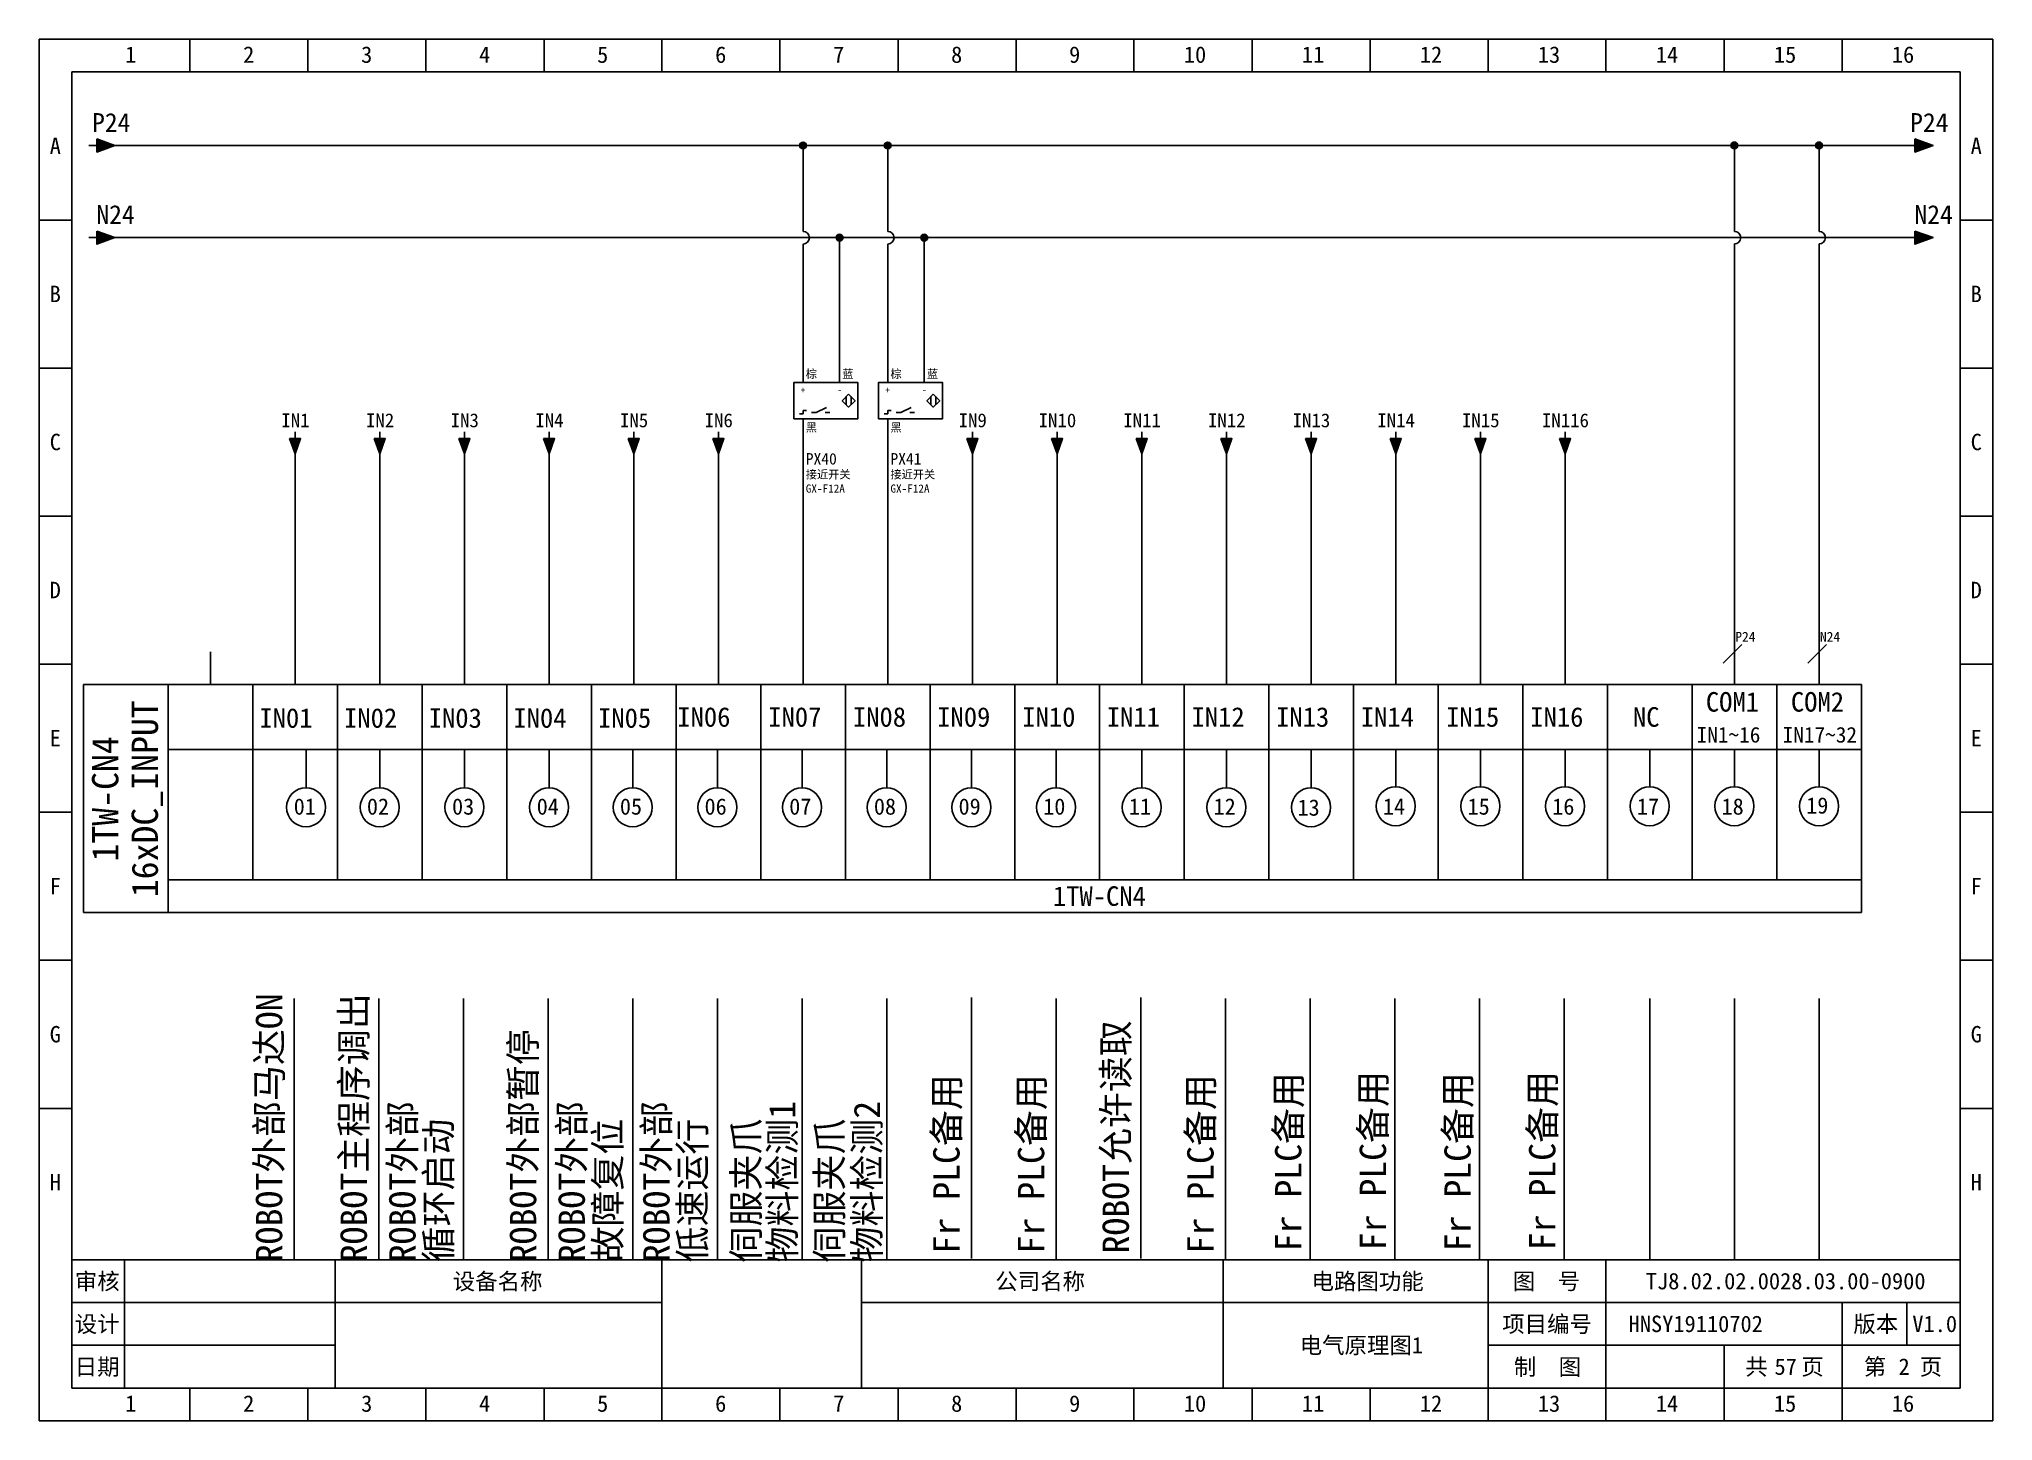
# Model space of a CAD drawing. Header units: millimetres. Extents: x 914 to 910632, y -176 to 682692.
# Drawn here: x 2566 to 2863, y 3046.2 to 3256.2 of the extents above; entities that cross this region are included whole.
import ezdxf
from ezdxf.enums import TextEntityAlignment as Align

# ---------------------------------------------------------------- set-up
doc = ezdxf.new("R2010")
doc.units = ezdxf.units.MM
doc.layers.add('EPLAN311', color=1, linetype='Continuous', lineweight=25)
doc.styles.get("Standard").update_dxf_attribs({"font": 'arial.ttf'})
doc.styles.add('宋体', font='')
doc.styles.get('宋体').set_extended_font_data('宋体')

msp = doc.modelspace()

# ---------------------------------------------------------------- texts
at = {"style": '宋体'}
for s, height, p in [('P24', 1.5, (2823.878, 3164.635)), ('N24', 1.5, (2836.748, 3164.635)), ('IN01', 2.97, (2599.528, 3151.557)), ('IN02', 2.97, (2612.398, 3151.557)), ('IN03', 2.97, (2625.268, 3151.557)), ('IN04', 2.97, (2638.138, 3151.557)), ('IN05', 2.97, (2651.008, 3151.557)), ('IN06', 2.97, (2663.051, 3151.716)), ('IN07', 2.97, (2676.878, 3151.716)), ('IN08', 2.97, (2689.748, 3151.716)), ('IN09', 2.97, (2702.56, 3151.716)), ('IN10', 2.97, (2715.488, 3151.716)), ('IN11', 2.97, (2728.333, 3151.716)), ('IN12', 2.97, (2741.219, 3151.716)), ('IN13', 2.97, (2754.073, 3151.716)), ('IN14', 2.97, (2766.943, 3151.716)), ('IN15', 2.97, (2779.92, 3151.716)), ('IN16', 2.97, (2792.708, 3151.716)), ('NC', 2.97, (2808.309, 3151.716)), ('COM1', 2.97, (2819.4, 3154.01)), ('COM2', 2.97, (2832.328, 3154.01)), ('IN1~16', 2.376, (2817.994, 3149.309)), ('IN17~32', 2.376, (2831.069, 3149.309)), ('01', 2.475, (2604.746, 3138.356)), ('02', 2.475, (2615.871, 3138.355)), ('03', 2.475, (2628.816, 3138.355)), ('04', 2.475, (2641.686, 3138.356)), ('05', 2.475, (2654.326, 3138.355)), ('06', 2.475, (2667.196, 3138.355)), ('07', 2.475, (2680.066, 3138.355)), ('08', 2.475, (2692.936, 3138.355)), ('09', 2.475, (2705.806, 3138.355)), ('10', 2.475, (2718.676, 3138.355)), ('11', 2.475, (2731.701, 3138.355)), ('12', 2.475, (2744.571, 3138.355)), ('13', 2.475, (2757.334, 3138.196)), ('14', 2.475, (2770.311, 3138.355)), ('15', 2.475, (2783.181, 3138.355)), ('16', 2.475, (2796.051, 3138.355)), ('17', 2.475, (2808.921, 3138.355)), ('18', 2.475, (2821.791, 3138.355)), ('19', 2.475, (2834.661, 3138.515))]:
    msp.add_text(s, height=height, dxfattribs=at).set_placement(p)
at = {"color": 0, "style": '宋体'}
for s, rotation, p in [('ROBOT外部马达ON', 90, (2602.998, 3070.321)), ('ROBOT主程序调出', 90, (2615.868, 3070.321)), ('ROBOT允许读取', 90, (2731.698, 3071.663)), ('ROBOT外部暂停', 90, (2641.608, 3070.321)), ('Fr PLC备用', 90, (2705.958, 3071.663)), ('Fr PLC备用', 90, (2718.828, 3071.663)), ('Fr PLC备用', 90, (2744.568, 3071.663)), ('Fr PLC备用', 89.99653, (2757.917, 3071.984)), ('Fr PLC备用', 89.99653, (2770.787, 3072.144)), ('Fr PLC备用', 89.99653, (2783.657, 3071.984)), ('Fr PLC备用', 89.99653, (2796.527, 3072.144)), ('ROBOT外部', 90, (2623.265, 3070.321)), ('循环启动', 90, (2628.738, 3070.321)), ('ROBOT外部', 90, (2649.005, 3070.321)), ('故障复位', 90, (2654.478, 3070.321)), ('ROBOT外部', 90, (2661.875, 3070.321)), ('低速运行', 90, (2667.348, 3070.321)), ('伺服夹爪', 89.99653, (2675.492, 3070.31)), ('物料检测1', 89.99653, (2680.999, 3070.31)), ('伺服夹爪', 89.99653, (2688.169, 3070.31)), ('物料检测2', 89.99653, (2693.869, 3070.31))]:
    msp.add_text(s, height=4, rotation=rotation, dxfattribs=at).set_placement(p)
at = {"insert": (2727.213, 3125.955), "char_height": 2.97, "attachment_point": 5, "style": '宋体'}
msp.add_mtext_dynamic_manual_height_columns('1TW-CN4  ', width=36.11664, gutter_width=12.5, heights=[0], dxfattribs=at)
at = {"style": '宋体'}
for tag, p in [('16xDC_INPUT', (2582.105, 3140.766)), ('1TW-CN4', (2576.089, 3140.746))]:
    msp.add_attdef(tag, text='封页', height=4, rotation=90, dxfattribs=at).set_placement(p, align=Align.MIDDLE_CENTER)
for tag, text, p in [('TJ8.02.02.0028.03.00-0900', 'TJ8.01.01.0181.00.01-0900', (2831.538, 3067.469)), ('HNSY19110702', 'HNSY19110702', (2817.866, 3060.969)), ('V1.0', '1.0', (2854.189, 3060.969)), ('电气原理图1', '封页', (2767.038, 3057.719)), ('57', '01', (2831.538, 3054.469)), ('2', '01', (2849.538, 3054.469))]:
    msp.add_attdef(tag, text=text, height=2.5, dxfattribs=at).set_placement(p, align=Align.MIDDLE_CENTER)

# ---------------------------------------------------------------- blocks, each defined once
blk = doc.blocks.new('EPLSYM_LibrarySPECIAL_Symbol8_Variant0_Placement1')
at = {"linetype": 'Continuous', "lineweight": 25, "ltscale": 4}
blk.add_hatch(color=1, dxfattribs=at).paths.add_polyline_path([(-0.75, 1), (2, 0), (-0.75, -1)], flags=0)
at = {"color": 1, "linetype": 'Continuous', "lineweight": 25, "ltscale": 4}
blk.add_line((-2, 0), (-0.75, 0), dxfattribs=at)
blk.add_lwpolyline([(-0.75, 1), (2, 0), (-0.75, -1)], close=True, dxfattribs=at)
at = {"color": 5}
blk.add_attdef('70_20010', text='', height=2.85, dxfattribs=at).set_placement((3, 0), align=Align.MIDDLE_LEFT)
at = {"color": 73}
for tag, p in [('70_24350', (33.76, 0)), ('70_24300', (72.31, 0))]:
    blk.add_attdef(tag, text='', height=2.06, dxfattribs=at).set_placement(p, align=Align.MIDDLE_LEFT)
blk = doc.blocks.new('箭头下')
at = {"layer": 'EPLAN311', "linetype": 'Continuous', "lineweight": 25, "ltscale": 4}
blk.add_hatch(color=1, dxfattribs=at).paths.add_polyline_path([(-0.7, -0.875), (0, -2.8), (0.7, -0.875)], flags=0)
at = {"layer": 'EPLAN311', "color": 1, "linetype": 'Continuous', "lineweight": 25, "ltscale": 4}
blk.add_line((0, 0), (0, -0.875), dxfattribs=at)
blk.add_lwpolyline([(-0.7, -0.875), (0, -2.8), (0.7, -0.875)], close=True, dxfattribs=at)
at = {"color": 5}
blk.add_attdef('70_20010', text='', height=1.7535, dxfattribs=at).set_placement((0, -3.8507), align=Align.TOP_CENTER)
blk = doc.blocks.new('磁性接近开关3线常开')
at = {"color": 5, "linetype": 'Continuous', "lineweight": 25, "ltscale": 4}
for p, q in [((0, 8.4), (0, 7)), ((5.6, 8.4), (5.6, 7)), ((3.59, 3.14), (2.01, 2.36)), ((6.63, 3.58), (6.63, 4.82)), ((7.37, 3.58), (7.37, 4.82)), ((0, 2.71), (0, 2.19)), ((0, 1.4), (0, 0))]:
    blk.add_line(p, q, dxfattribs=at)
at = {"color": 5, "linetype": 'Continuous', "lineweight": 25}
for p, q in [((0, 2.19), (-0.53, 2.19)), ((0.53, 2.71), (0, 2.71)), ((2.01, 2.36), (1.31, 2.36)), ((4.11, 2.36), (3.41, 2.36))]:
    blk.add_line(p, q, dxfattribs=at)
at = {"color": 5, "linetype": 'Continuous', "lineweight": 25, "ltscale": 4}
for points in [[(-1.4, 1.4), (8.4, 1.4), (8.4, 7), (-1.4, 7)], [(7, 5.19), (6.01, 4.2), (7, 3.21), (7.99, 4.2)]]:
    blk.add_lwpolyline(points, close=True, dxfattribs=at)
at = {"color": 5, "style": '宋体'}
for s, p in [('+', (0, 5.84)), ('-', (5.6, 5.84))]:
    blk.add_text(s, height=1.05, dxfattribs=at).set_placement(p, align=Align.MIDDLE_CENTER)
at = {"color": 0, "style": '宋体'}
for tag, p in [('01', (0.42, 7.67)), ('03', (6.02, 7.67)), ('02', (0.42, -0.54)), ('05', (0.42, -7.76)), ('06', (0.42, -9.92))]:
    blk.add_attdef(tag, p, '', height=1.26, dxfattribs=at)
at = {"color": 5, "style": '宋体'}
blk.add_attdef('04', (0.42, -5.6), '', height=1.75, dxfattribs=at)
blk = doc.blocks.new('*U388')
blk.add_line((-2.5, 0), (2.5, 0))
blk = doc.blocks.new('*U389')
at = {"color": 0, "linetype": 'ByBlock', "lineweight": -2, "transparency": 16777216}
for p in [(0, 0), (0, -22.5), (0, -45), (0, -67.5), (0, -90), (0, -112.5), (0, -135)]:
    blk.add_blockref('*U388', p, dxfattribs=at)
blk = doc.blocks.new('*U390')
blk.add_line((-2.5, 0), (2.5, 0))
blk = doc.blocks.new('*U391')
at = {"color": 0, "linetype": 'ByBlock', "lineweight": -2, "transparency": 16777216}
for p in [(0, 0), (0, -22.5), (0, -45), (0, -67.5), (0, -90), (0, -112.5), (0, -135)]:
    blk.add_blockref('*U390', p, dxfattribs=at)
blk = doc.blocks.new('制图图框')
for p, q in [((-2700.08, 789.32), (-2403.08, 789.32)), ((-2700.08, 579.32), (-2700.08, 789.32)), ((-2700.08, 789.32), (-2700.08, 784.32)), ((-2700.08, 789.32), (-2695.08, 789.32)), ((-2677.15, 789.32), (-2677.15, 784.32)), ((-2659.21, 789.32), (-2659.21, 784.32)), ((-2641.27, 789.32), (-2641.27, 784.32)), ((-2623.33, 789.32), (-2623.33, 784.32)), ((-2605.4, 789.32), (-2605.4, 784.32)), ((-2587.46, 789.32), (-2587.46, 784.32)), ((-2569.52, 789.32), (-2569.52, 784.32)), ((-2551.58, 789.32), (-2551.58, 784.32)), ((-2533.65, 789.32), (-2533.65, 784.32)), ((-2515.71, 789.32), (-2515.71, 784.32)), ((-2497.77, 789.32), (-2497.77, 784.32)), ((-2479.83, 789.32), (-2479.83, 784.32)), ((-2461.9, 789.32), (-2461.9, 784.32)), ((-2443.96, 789.32), (-2443.96, 784.32)), ((-2426.02, 789.32), (-2426.02, 784.32)), ((-2403.08, 789.32), (-2403.08, 579.32)), ((-2403.08, 789.32), (-2403.08, 784.32)), ((-2695.08, 784.32), (-2408.08, 784.32)), ((-2695.08, 584.32), (-2695.08, 784.32)), ((-2408.08, 784.32), (-2408.08, 584.32)), ((-2408.08, 603.82), (-2695.08, 603.82)), ((-2687.08, 603.82), (-2687.08, 584.32)), ((-2655.08, 603.82), (-2655.08, 584.32)), ((-2655.08, 603.82), (-2655.08, 584.32)), ((-2605.4, 579.32), (-2605.4, 603.82)), ((-2575.08, 603.82), (-2575.08, 584.32)), ((-2575.08, 603.82), (-2575.08, 584.32)), ((-2575.08, 603.82), (-2575.08, 584.32)), ((-2520.08, 603.82), (-2520.08, 584.32)), ((-2479.83, 579.32), (-2479.83, 603.82)), ((-2461.9, 579.32), (-2461.9, 603.82)), ((-2655.08, 597.32), (-2695.08, 597.32)), ((-2605.4, 597.32), (-2655.08, 597.32)), ((-2408.08, 597.32), (-2575.08, 597.32)), ((-2426.02, 579.32), (-2426.02, 597.32)), ((-2416.18, 597.32), (-2416.18, 590.82)), ((-2655.08, 590.82), (-2695.08, 590.82)), ((-2408.08, 590.82), (-2479.83, 590.82)), ((-2443.96, 579.32), (-2443.96, 590.82)), ((-2695.08, 584.32), (-2408.08, 584.32)), ((-2677.15, 579.32), (-2677.15, 584.32)), ((-2659.21, 579.32), (-2659.21, 584.32)), ((-2641.27, 579.32), (-2641.27, 584.32)), ((-2623.33, 579.32), (-2623.33, 584.32)), ((-2587.46, 579.32), (-2587.46, 584.32)), ((-2569.52, 579.32), (-2569.52, 584.32)), ((-2551.58, 579.32), (-2551.58, 584.32)), ((-2533.65, 579.32), (-2533.65, 584.32)), ((-2515.71, 579.32), (-2515.71, 584.32)), ((-2497.77, 579.32), (-2497.77, 584.32)), ((-2403.08, 579.32), (-2700.08, 579.32))]:
    blk.add_line(p, q)
blk.add_blockref('*U389', (-2697.58, 761.82))
at = {"xscale": -1}
blk.add_blockref('*U391', (-2405.58, 761.82), dxfattribs=at)
at = {"style": '宋体'}
for s, p in [('1', (-2687.01, 785.71)), ('2', (-2669.07, 785.71)), ('3', (-2651.13, 785.71)), ('4', (-2633.2, 785.71)), ('5', (-2615.26, 785.71)), ('6', (-2597.32, 785.71)), ('7', (-2579.38, 785.71)), ('8', (-2561.45, 785.71)), ('9', (-2543.51, 785.71)), ('10', (-2526.07, 785.71)), ('11', (-2508.13, 785.71)), ('12', (-2490.2, 785.71)), ('13', (-2472.26, 785.71)), ('14', (-2454.32, 785.71)), ('15', (-2436.38, 785.71)), ('16', (-2418.45, 785.71)), ('A', (-2698.47, 771.84)), ('A', (-2406.47, 771.84)), ('B', (-2698.47, 749.34)), ('B', (-2406.47, 749.34)), ('C', (-2698.47, 726.84)), ('C', (-2406.47, 726.84)), ('D', (-2698.47, 704.34)), ('D', (-2406.47, 704.34)), ('E', (-2698.47, 681.84)), ('E', (-2406.47, 681.84)), ('F', (-2698.47, 659.34)), ('F', (-2406.47, 659.34)), ('G', (-2698.47, 636.84)), ('G', (-2406.47, 636.84)), ('H', (-2698.47, 614.34)), ('H', (-2406.47, 614.34)), ('审核', (-2694.65, 599.29)), ('设备名称', (-2637.2, 599.28)), ('公司名称', (-2554.73, 599.29)), ('电路图功能', (-2506.66, 599.29)), ('图  号', (-2476.05, 599.3)), ('设计', (-2694.66, 592.79)), ('项目编号', (-2477.68, 592.79)), ('版本', (-2424.3, 592.79)), ('日期', (-2694.66, 586.29)), ('制  图', (-2475.91, 586.28)), ('共   页', (-2440.72, 586.31)), ('第   页', (-2422.72, 586.3)), ('1', (-2687.01, 580.71)), ('2', (-2669.07, 580.71)), ('3', (-2651.13, 580.71)), ('4', (-2633.2, 580.71)), ('5', (-2615.26, 580.71)), ('6', (-2597.32, 580.71)), ('7', (-2579.38, 580.71)), ('8', (-2561.45, 580.71)), ('9', (-2543.51, 580.71)), ('10', (-2526.07, 580.71)), ('11', (-2508.13, 580.71)), ('12', (-2490.2, 580.71)), ('13', (-2472.26, 580.71)), ('14', (-2454.32, 580.71)), ('15', (-2436.38, 580.71)), ('16', (-2418.45, 580.71))]:
    blk.add_text(s, height=2.5, dxfattribs=at).set_placement(p)

# ---------------------------------------------------------------- hatches: boundary and pattern name
at = {"layer": 'EPLAN311', "ltscale": 4}
h = msp.add_hatch(color=256, dxfattribs=at)
edge = h.paths.add_edge_path()
edge.add_arc((2682.168, 3240.049), 0.52, 0, 360)
h = msp.add_hatch(color=256, dxfattribs=at)
edge = h.paths.add_edge_path()
edge.add_arc((2695.038, 3240.049), 0.52, 0, 360)
h = msp.add_hatch(color=1, dxfattribs=at)
edge = h.paths.add_edge_path()
edge.add_arc((2823.738, 3240.051), 0.52, 0, 360)
h = msp.add_hatch(color=1, dxfattribs=at)
edge = h.paths.add_edge_path()
edge.add_arc((2836.608, 3240.051), 0.52, 0, 360)
h = msp.add_hatch(color=256, dxfattribs=at)
edge = h.paths.add_edge_path()
edge.add_arc((2687.712, 3226.044), 0.52, 0, 360)
h = msp.add_hatch(color=256, dxfattribs=at)
edge = h.paths.add_edge_path()
edge.add_arc((2700.582, 3226.044), 0.52, 0, 360)

# ---------------------------------------------------------------- linework, layer by layer
at = {"color": 0}
for p, q in [((2577.559, 3240.051), (2849.94, 3240.044)), ((2823.738, 3226.999), (2823.738, 3240.052)), ((2836.608, 3226.999), (2836.608, 3240.052)), ((2577.578, 3226.044), (2849.94, 3226.044)), ((2571.038, 3166.06), (2571.038, 3154.81))]:
    msp.add_line(p, q, dxfattribs=at)
for p, q in [((2682.168, 3228.559), (2682.168, 3240.049)), ((2695.038, 3228.559), (2695.038, 3240.049)), ((2682.168, 3228.559), (2682.168, 3226.987)), ((2695.038, 3228.559), (2695.038, 3226.987)), ((2687.712, 3205.426), (2687.712, 3226.044)), ((2700.582, 3205.426), (2700.582, 3226.044)), ((2682.168, 3205.426), (2682.168, 3225.077)), ((2695.038, 3205.426), (2695.038, 3225.077)), ((2823.738, 3163.101), (2823.738, 3225.089)), ((2836.608, 3163.101), (2836.608, 3225.089)), ((2682.168, 3163.101), (2682.168, 3197.11)), ((2695.038, 3163.101), (2695.038, 3197.11)), ((2604.948, 3163.101), (2604.948, 3193.193)), ((2617.818, 3163.101), (2617.818, 3193.193)), ((2630.688, 3163.101), (2630.688, 3193.193)), ((2643.558, 3163.101), (2643.558, 3193.193)), ((2656.428, 3163.101), (2656.428, 3193.193)), ((2669.298, 3163.101), (2669.298, 3193.193)), ((2707.908, 3163.101), (2707.908, 3193.193)), ((2720.778, 3163.101), (2720.778, 3193.193)), ((2733.648, 3163.101), (2733.648, 3193.193)), ((2746.518, 3163.101), (2746.518, 3193.193)), ((2759.388, 3163.101), (2759.388, 3193.193)), ((2772.258, 3163.101), (2772.258, 3193.193)), ((2785.128, 3163.101), (2785.128, 3193.193)), ((2797.998, 3163.101), (2797.998, 3193.193)), ((2592.078, 3163.101), (2592.078, 3158.151)), ((2604.948, 3163.101), (2604.948, 3158.151)), ((2617.818, 3163.101), (2617.818, 3158.151)), ((2630.688, 3158.151), (2630.688, 3163.101)), ((2643.558, 3163.101), (2643.558, 3158.151)), ((2656.428, 3163.101), (2656.428, 3158.151)), ((2669.298, 3163.101), (2669.298, 3158.151)), ((2682.168, 3163.101), (2682.168, 3158.151)), ((2695.038, 3163.101), (2695.038, 3158.151)), ((2707.908, 3163.101), (2707.908, 3158.151)), ((2720.778, 3163.101), (2720.778, 3158.151)), ((2733.648, 3158.151), (2733.648, 3163.101)), ((2746.518, 3163.101), (2746.518, 3158.151)), ((2746.518, 3163.101), (2746.518, 3158.151)), ((2759.388, 3163.101), (2759.388, 3158.151)), ((2772.258, 3163.101), (2772.258, 3158.151)), ((2785.128, 3158.151), (2785.128, 3163.101)), ((2797.998, 3158.151), (2797.998, 3163.101)), ((2822.025, 3161.389), (2824.853, 3164.217)), ((2823.738, 3158.151), (2823.738, 3163.101)), ((2834.895, 3161.389), (2837.723, 3164.217)), ((2836.608, 3158.151), (2836.608, 3163.101)), ((2572.773, 3158.151), (2843.043, 3158.151)), ((2572.773, 3123.501), (2572.773, 3158.151)), ((2572.773, 3158.151), (2572.773, 3123.501)), ((2585.643, 3158.151), (2585.643, 3123.501)), ((2598.513, 3158.151), (2598.513, 3128.451)), ((2611.383, 3158.151), (2611.383, 3128.451)), ((2624.253, 3158.151), (2624.253, 3128.451)), ((2637.123, 3158.151), (2637.123, 3128.451)), ((2649.993, 3128.451), (2649.993, 3158.151)), ((2662.863, 3128.451), (2662.863, 3158.151)), ((2675.733, 3158.151), (2675.733, 3128.451)), ((2688.603, 3158.151), (2688.603, 3128.451)), ((2701.473, 3158.151), (2701.473, 3128.451)), ((2714.343, 3158.151), (2714.343, 3128.43)), ((2727.213, 3158.151), (2727.213, 3128.451)), ((2740.083, 3158.151), (2740.083, 3128.451)), ((2752.953, 3158.151), (2752.953, 3128.451)), ((2765.823, 3158.151), (2765.823, 3128.451)), ((2778.693, 3158.151), (2778.693, 3128.451)), ((2791.563, 3158.151), (2791.563, 3128.451)), ((2804.433, 3158.151), (2804.433, 3128.451)), ((2817.303, 3158.151), (2817.303, 3128.451)), ((2830.173, 3158.151), (2830.173, 3128.451)), ((2843.043, 3158.151), (2843.043, 3123.501)), ((2585.643, 3148.251), (2843.043, 3148.251)), ((2606.617, 3142.442), (2606.617, 3148.251)), ((2617.818, 3142.442), (2617.818, 3148.251)), ((2630.688, 3142.442), (2630.688, 3148.251)), ((2643.558, 3142.442), (2643.558, 3148.251)), ((2759.388, 3142.442), (2759.388, 3148.251)), ((2772.258, 3142.601), (2772.258, 3148.251)), ((2785.128, 3142.601), (2785.128, 3148.251)), ((2797.998, 3142.601), (2797.998, 3148.251)), ((2810.868, 3142.601), (2810.868, 3148.251)), ((2823.738, 3142.601), (2823.738, 3148.251)), ((2836.608, 3142.601), (2836.608, 3148.251)), ((2656.272, 3142.442), (2656.272, 3148.092)), ((2669.142, 3142.442), (2669.142, 3148.092)), ((2682.012, 3142.442), (2682.012, 3148.092)), ((2694.882, 3142.442), (2694.882, 3148.092)), ((2707.752, 3142.442), (2707.752, 3148.092)), ((2720.622, 3142.442), (2720.622, 3148.092)), ((2733.648, 3142.442), (2733.648, 3148.092)), ((2746.518, 3142.442), (2746.518, 3148.092)), ((2843.043, 3128.451), (2585.643, 3128.451)), ((2843.043, 3123.501), (2572.773, 3123.501)), ((2604.792, 3070.719), (2604.792, 3110.419)), ((2617.662, 3070.719), (2617.662, 3110.419)), ((2630.532, 3070.719), (2630.532, 3110.419)), ((2643.402, 3070.719), (2643.402, 3110.419)), ((2656.272, 3070.719), (2656.272, 3110.419)), ((2669.142, 3070.719), (2669.142, 3110.419)), ((2682.012, 3070.719), (2682.012, 3110.419)), ((2694.882, 3070.719), (2694.882, 3110.419)), ((2707.752, 3070.879), (2707.752, 3110.578)), ((2720.622, 3070.719), (2720.622, 3110.419)), ((2733.492, 3070.879), (2733.492, 3110.578)), ((2746.362, 3110.419), (2746.362, 3070.719)), ((2759.232, 3110.419), (2759.232, 3070.719)), ((2772.102, 3110.419), (2772.102, 3070.719)), ((2784.972, 3110.419), (2784.972, 3070.719)), ((2797.842, 3110.419), (2797.842, 3070.719)), ((2810.868, 3110.419), (2810.868, 3070.719)), ((2823.738, 3110.419), (2823.738, 3070.719)), ((2836.608, 3070.719), (2836.608, 3110.419))]:
    msp.add_line(p, q)
for centre in [(2606.617, 3139.472), (2617.818, 3139.472), (2630.688, 3139.472), (2643.558, 3139.472), (2656.272, 3139.472), (2669.142, 3139.472), (2682.012, 3139.472), (2694.882, 3139.472), (2707.752, 3139.472), (2720.622, 3139.472), (2733.648, 3139.472), (2746.518, 3139.472), (2759.388, 3139.472), (2772.258, 3139.631), (2785.128, 3139.631), (2797.998, 3139.631), (2810.868, 3139.631), (2823.738, 3139.631), (2836.608, 3139.631)]:
    msp.add_circle(centre, 2.97)
for centre in [(2682.168, 3226.032), (2695.038, 3226.032), (2823.738, 3226.044), (2836.608, 3226.044)]:
    msp.add_arc(centre, 0.955, 270, 90)
at = {"layer": 'EPLAN311', "ltscale": 4}
for centre in [(2682.168, 3240.049), (2695.038, 3240.049), (2687.712, 3226.044), (2700.582, 3226.044)]:
    msp.add_circle(centre, 0.52, dxfattribs=at)
at = {"layer": 'EPLAN311', "color": 1, "ltscale": 4}
for centre in [(2823.738, 3240.051), (2836.608, 3240.051)]:
    msp.add_circle(centre, 0.52, dxfattribs=at)

# ---------------------------------------------------------------- block references
msp.add_blockref('制图图框', (5266.122, 2466.901))
at = {"color": 7}
ref = msp.add_blockref('EPLSYM_LibrarySPECIAL_Symbol8_Variant0_Placement1', (2575.578, 3240.045), dxfattribs=at)
ref.add_attrib('70_20010', 'P24', dxfattribs={"color": 5, "height": 2.8548, "style": '宋体'}).set_placement((2574.094, 3243.544), align=Align.MIDDLE_LEFT)
ref = msp.add_blockref('EPLSYM_LibrarySPECIAL_Symbol8_Variant0_Placement1', (2851.94, 3240.044), dxfattribs=at)
ref.add_attrib('70_20010', 'P24', dxfattribs={"color": 5, "height": 2.8548, "style": '宋体'}).set_placement((2850.456, 3243.544), align=Align.MIDDLE_LEFT)
ref = msp.add_blockref('EPLSYM_LibrarySPECIAL_Symbol8_Variant0_Placement1', (2575.578, 3226.044), dxfattribs=at)
ref.add_attrib('70_20010', 'N24', dxfattribs={"color": 5, "height": 2.8548, "style": '宋体'}).set_placement((2574.751, 3229.557), align=Align.MIDDLE_LEFT)
ref = msp.add_blockref('EPLSYM_LibrarySPECIAL_Symbol8_Variant0_Placement1', (2851.94, 3226.044), dxfattribs=at)
ref.add_attrib('70_20010', 'N24', dxfattribs={"color": 5, "height": 2.8548, "style": '宋体'}).set_placement((2851.113, 3229.557), align=Align.MIDDLE_LEFT)
at = {"xscale": 0.99, "yscale": 0.99, "zscale": 0.99}
for p, values in [((2682.168, 3197.11), {'06': 'GX-F12A', '05': '接近开关', '04': 'PX40', '03': '蓝', '02': '黑', '01': '棕'}), ((2695.038, 3197.11), {'06': 'GX-F12A', '05': '接近开关', '04': 'PX41', '03': '蓝', '02': '黑', '01': '棕'})]:
    msp.add_blockref('磁性接近开关3线常开', p, dxfattribs=at).add_auto_attribs(values)
ref = msp.add_blockref('箭头下', (2604.948, 3196.553), dxfattribs=dict(xscale=1.2, yscale=1.2, zscale=1.2))
ref.add_attrib('70_20010', 'IN1', dxfattribs={"color": 5, "height": 2.1042, "style": '宋体'}).set_placement((2605.003, 3196.598), align=Align.BOTTOM_CENTER)
ref = msp.add_blockref('箭头下', (2617.818, 3196.553), dxfattribs=dict(xscale=1.2, yscale=1.2, zscale=1.2))
ref.add_attrib('70_20010', 'IN2', dxfattribs={"color": 5, "height": 2.1042, "style": '宋体'}).set_placement((2617.873, 3196.598), align=Align.BOTTOM_CENTER)
ref = msp.add_blockref('箭头下', (2630.688, 3196.553), dxfattribs=dict(xscale=1.2, yscale=1.2, zscale=1.2))
ref.add_attrib('70_20010', 'IN3', dxfattribs={"color": 5, "height": 2.1042, "style": '宋体'}).set_placement((2630.743, 3196.598), align=Align.BOTTOM_CENTER)
ref = msp.add_blockref('箭头下', (2643.558, 3196.553), dxfattribs=dict(xscale=1.2, yscale=1.2, zscale=1.2))
ref.add_attrib('70_20010', 'IN4', dxfattribs={"color": 5, "height": 2.1042, "style": '宋体'}).set_placement((2643.613, 3196.598), align=Align.BOTTOM_CENTER)
ref = msp.add_blockref('箭头下', (2656.428, 3196.553), dxfattribs=dict(xscale=1.2, yscale=1.2, zscale=1.2))
ref.add_attrib('70_20010', 'IN5', dxfattribs={"color": 5, "height": 2.1042, "style": '宋体'}).set_placement((2656.483, 3196.598), align=Align.BOTTOM_CENTER)
ref = msp.add_blockref('箭头下', (2669.298, 3196.553), dxfattribs=dict(xscale=1.2, yscale=1.2, zscale=1.2))
ref.add_attrib('70_20010', 'IN6', dxfattribs={"color": 5, "height": 2.1042, "style": '宋体'}).set_placement((2669.353, 3196.598), align=Align.BOTTOM_CENTER)
ref = msp.add_blockref('箭头下', (2707.908, 3196.553), dxfattribs=dict(xscale=1.2, yscale=1.2, zscale=1.2))
ref.add_attrib('70_20010', 'IN9', dxfattribs={"color": 5, "height": 2.1042, "style": '宋体'}).set_placement((2707.963, 3196.598), align=Align.BOTTOM_CENTER)
ref = msp.add_blockref('箭头下', (2720.778, 3196.553), dxfattribs=dict(xscale=1.2, yscale=1.2, zscale=1.2))
ref.add_attrib('70_20010', 'IN10', dxfattribs={"color": 5, "height": 2.1042, "style": '宋体'}).set_placement((2720.833, 3196.598), align=Align.BOTTOM_CENTER)
ref = msp.add_blockref('箭头下', (2733.648, 3196.553), dxfattribs=dict(xscale=1.2, yscale=1.2, zscale=1.2))
ref.add_attrib('70_20010', 'IN11', dxfattribs={"color": 5, "height": 2.1042, "style": '宋体'}).set_placement((2733.703, 3196.598), align=Align.BOTTOM_CENTER)
ref = msp.add_blockref('箭头下', (2746.518, 3196.553), dxfattribs=dict(xscale=1.2, yscale=1.2, zscale=1.2))
ref.add_attrib('70_20010', 'IN12', dxfattribs={"color": 5, "height": 2.1042, "style": '宋体'}).set_placement((2746.573, 3196.598), align=Align.BOTTOM_CENTER)
ref = msp.add_blockref('箭头下', (2759.388, 3196.553), dxfattribs=dict(xscale=1.2, yscale=1.2, zscale=1.2))
ref.add_attrib('70_20010', 'IN13', dxfattribs={"color": 5, "height": 2.1042, "style": '宋体'}).set_placement((2759.443, 3196.598), align=Align.BOTTOM_CENTER)
ref = msp.add_blockref('箭头下', (2772.258, 3196.553), dxfattribs=dict(xscale=1.2, yscale=1.2, zscale=1.2))
ref.add_attrib('70_20010', 'IN14', dxfattribs={"color": 5, "height": 2.1042, "style": '宋体'}).set_placement((2772.313, 3196.598), align=Align.BOTTOM_CENTER)
ref = msp.add_blockref('箭头下', (2785.128, 3196.553), dxfattribs=dict(xscale=1.2, yscale=1.2, zscale=1.2))
ref.add_attrib('70_20010', 'IN15', dxfattribs={"color": 5, "height": 2.1042, "style": '宋体'}).set_placement((2785.183, 3196.598), align=Align.BOTTOM_CENTER)
ref = msp.add_blockref('箭头下', (2797.998, 3196.553), dxfattribs=dict(xscale=1.2, yscale=1.2, zscale=1.2))
ref.add_attrib('70_20010', 'IN116', dxfattribs={"color": 5, "height": 2.1042, "style": '宋体'}).set_placement((2798.053, 3196.598), align=Align.BOTTOM_CENTER)

msp.set_redraw_order([(e.dxf.handle, doc.entitydb.next_handle()) for e in msp.query("TEXT MTEXT ATTDEF DIMENSION ARC_DIMENSION")])  # texts and dimensions are drawn at this point

doc.saveas('drawing.dxf')
